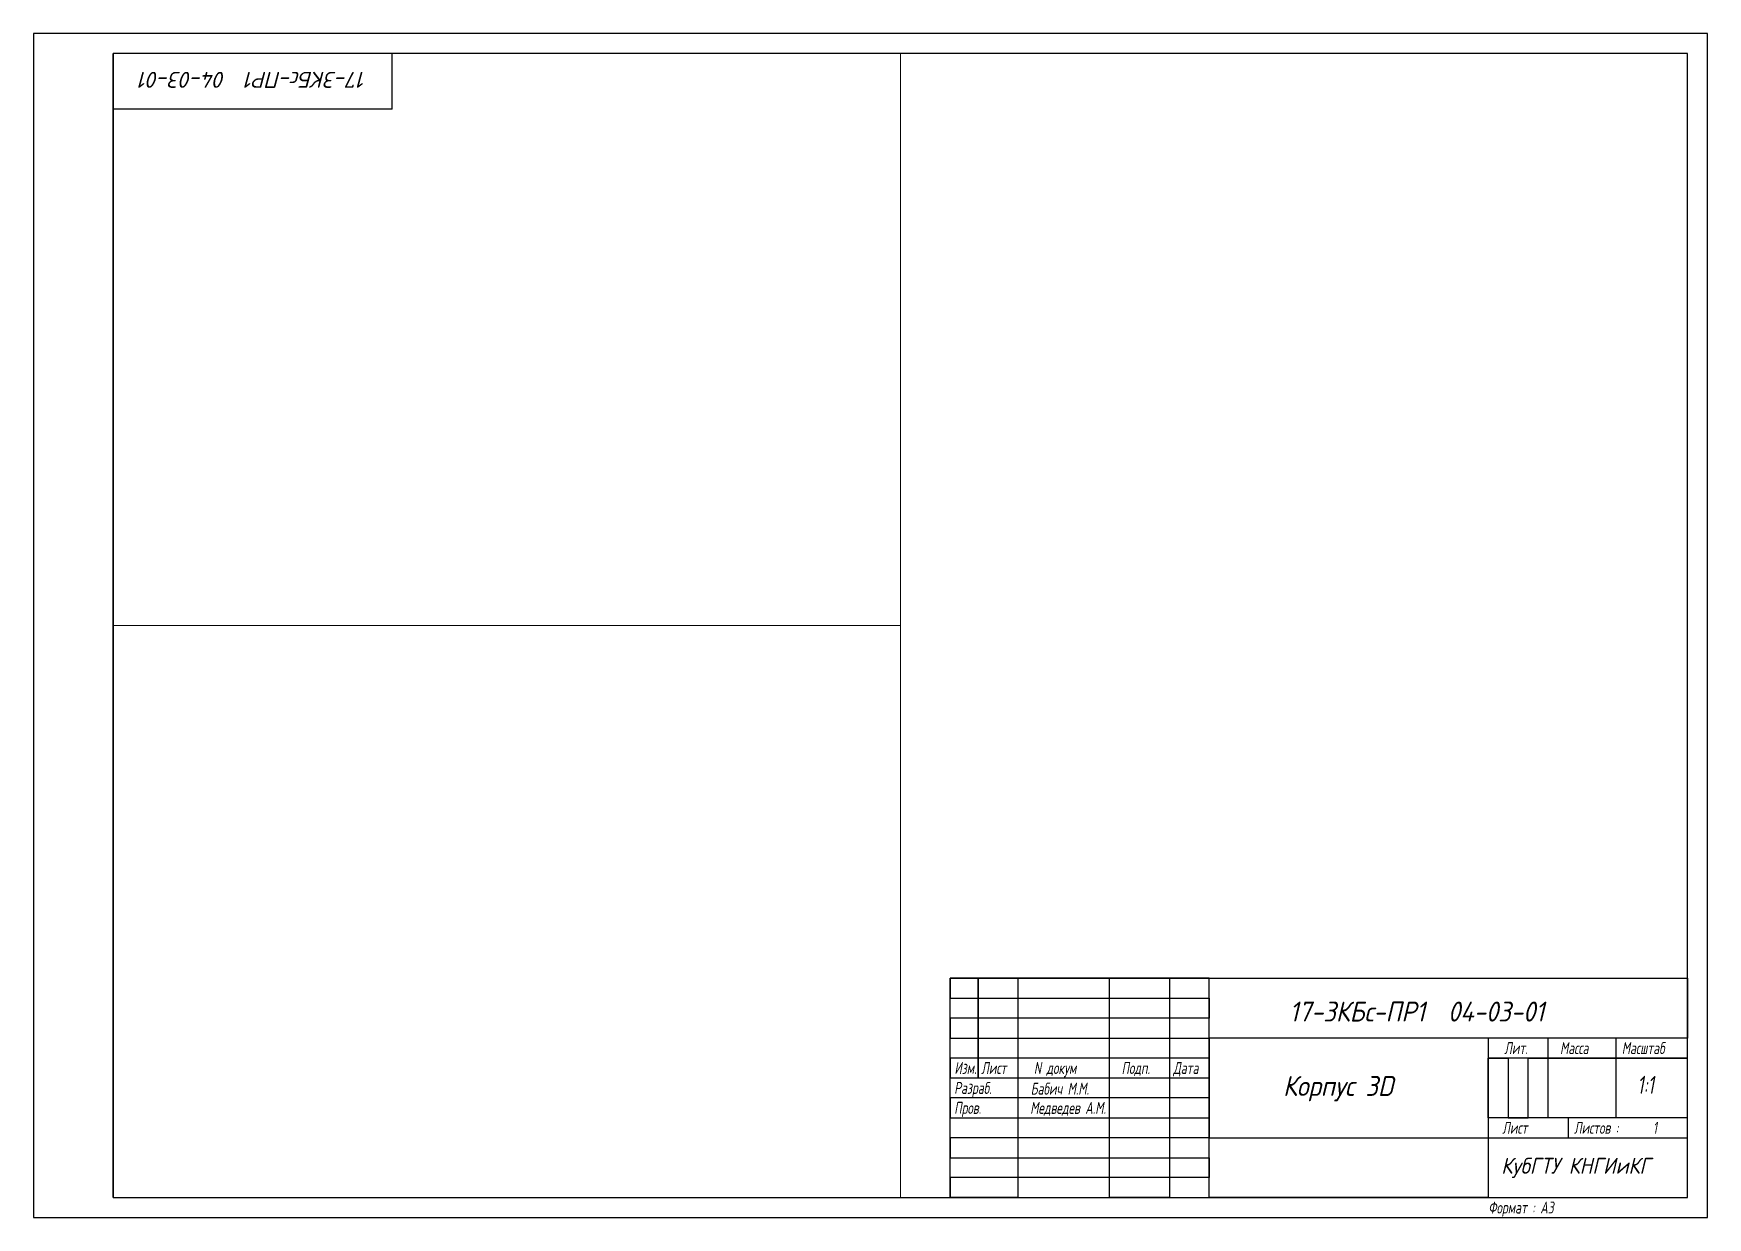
# Model space of a CAD drawing. Header units: millimetres. Extents: x 0 to 1653, y 0 to 1513.
# Drawn here: x 0 to 420, y 0 to 297 of the extents above; entities that cross this region are included whole.
import ezdxf

# ---------------------------------------------------------------- set-up
doc = ezdxf.new("R2010")
doc.units = ezdxf.units.MM
doc.layers.add('FORM', color=5, linetype='Continuous')
doc.styles.add('ESKDUHP', font='isocpeui.ttf', dxfattribs={"width": 0.7})
doc.styles.get("Standard").update_dxf_attribs({"font": 'isocpeui.ttf', "width": 0.9})

msp = doc.modelspace()

# ---------------------------------------------------------------- texts
msp.add_text('17-ЗКБс-ПР1  04-03-01', height=4, rotation=180).set_placement((83.573, 287.379))
at = {"width": 0.9}
for s, height, p in [('17-ЗКБс-ПР1  04-03-01', 5, (315.129, 49.156)), ('Корпус 3D', 5, (313.513, 30.496)), ('КубГТУ КНГИиКГ', 4, (368.253, 10.985))]:
    msp.add_text(s, height=height, dxfattribs=at).set_placement(p)
at = {"color": 0, "style": 'ESKDUHP', "width": 0.7}
for s, p in [('Лит.', (369, 41)), ('Масса', (383, 41)), ('Масштаб', (398.5, 41)), ('Изм.', (231.054, 36)), ('Лист', (237.776, 36)), ('N докум', (251, 36)), ('Подп.', (273, 36)), ('Дата', (285.955, 36)), ('Разраб.', (231, 31)), ('Бабич М.М.', (250.197, 30.822)), ('Пров.', (231, 26)), ('Медведев А.М.', (250.069, 25.991)), ('Лист', (368.5, 21)), ('Листов :', (386.5, 21)), ('1', (406.29, 21))]:
    msp.add_text(s, height=3, dxfattribs=at).set_placement(p)
at = {"style": 'ESKDUHP', "width": 0.7}
msp.add_text('1:1', height=4.5, dxfattribs=at).set_placement((402.393, 31.042))
at = {"color": 7, "true_color": 0xffffff, "style": 'ESKDUHP', "width": 0.7}
msp.add_text('Формат : А3', height=3, dxfattribs=at).set_placement((365, 1))

# ---------------------------------------------------------------- linework, layer by layer
at = {"color": 0}
for p, q in [((20, 5), (20, 292)), ((295, 60), (230, 60)), ((230, 60), (230, 55)), ((230, 5), (230, 60)), ((230, 60), (237, 60)), ((237, 60), (237, 35)), ((237, 35), (237, 60)), ((237, 60), (415, 60)), ((270, 60), (247, 60)), ((247, 60), (247, 5)), ((270, 5), (270, 60)), ((295, 60), (285, 60)), ((285, 60), (285, 5)), ((295, 5), (295, 60)), ((415, 60), (415, 45)), ((230, 55), (295, 55)), ((295, 55), (295, 50)), ((295, 50), (230, 50)), ((230, 50), (230, 45)), ((230, 45), (295, 45)), ((295, 45), (295, 40)), ((415, 45), (295, 45)), ((295, 45), (295, 20)), ((380, 45), (365, 45)), ((365, 45), (365, 5)), ((380, 25), (380, 45)), ((415, 45), (397, 45)), ((397, 45), (397, 25)), ((415, 40), (415, 45)), ((295, 40), (230, 40)), ((230, 40), (230, 35)), ((365, 25), (365, 40)), ((365, 40), (370, 40)), ((415, 40), (365, 40)), ((370, 40), (370, 25)), ((375, 25), (375, 40)), ((375, 40), (415, 40)), ((415, 5), (415, 40)), ((230, 35), (295, 35)), ((295, 35), (295, 30)), ((295, 30), (230, 30)), ((230, 30), (230, 25)), ((230, 25), (295, 25)), ((295, 25), (295, 20)), ((415, 25), (365, 25)), ((370, 25), (375, 25)), ((397, 25), (380, 25)), ((385, 25), (385, 20)), ((415, 20), (415, 25)), ((295, 20), (230, 20)), ((230, 20), (230, 15)), ((295, 20), (415, 20)), ((230, 15), (295, 15)), ((295, 15), (295, 10)), ((295, 10), (230, 10)), ((230, 10), (230, 5)), ((230, 5), (295, 5)), ((247, 5), (230, 5)), ((285, 5), (270, 5)), ((365, 5), (295, 5)), ((295, 5), (415, 5))]:
    msp.add_line(p, q, dxfattribs=at)
at = {"lineweight": 15}
for p, q in [((217.5, 292), (217.5, 5)), ((20, 148.5), (217.5, 148.5))]:
    msp.add_line(p, q, dxfattribs=at)
at = {"layer": 'FORM', "color": 0}
msp.add_line((90, 278), (90, 292), dxfattribs=at)
at = {"layer": 'FORM', "color": 0, "ltscale": 0.01}
msp.add_line((90, 278), (20, 278), dxfattribs=at)
at = {"layer": 'FORM', "color": 7, "ltscale": 0.01, "true_color": 0xffffff}
msp.add_lwpolyline([(0, 0), (420, 0), (420, 297), (0, 297)], close=True, dxfattribs=at)
at = {"layer": 'FORM', "color": 0, "ltscale": 0.01}
msp.add_lwpolyline([(20, 5), (415, 5), (415, 292), (20, 292)], close=True, dxfattribs=at)

msp.set_redraw_order([(e.dxf.handle, doc.entitydb.next_handle()) for e in msp.query("TEXT MTEXT ATTDEF DIMENSION ARC_DIMENSION")])  # texts and dimensions are drawn at this point

doc.saveas('drawing.dxf')
